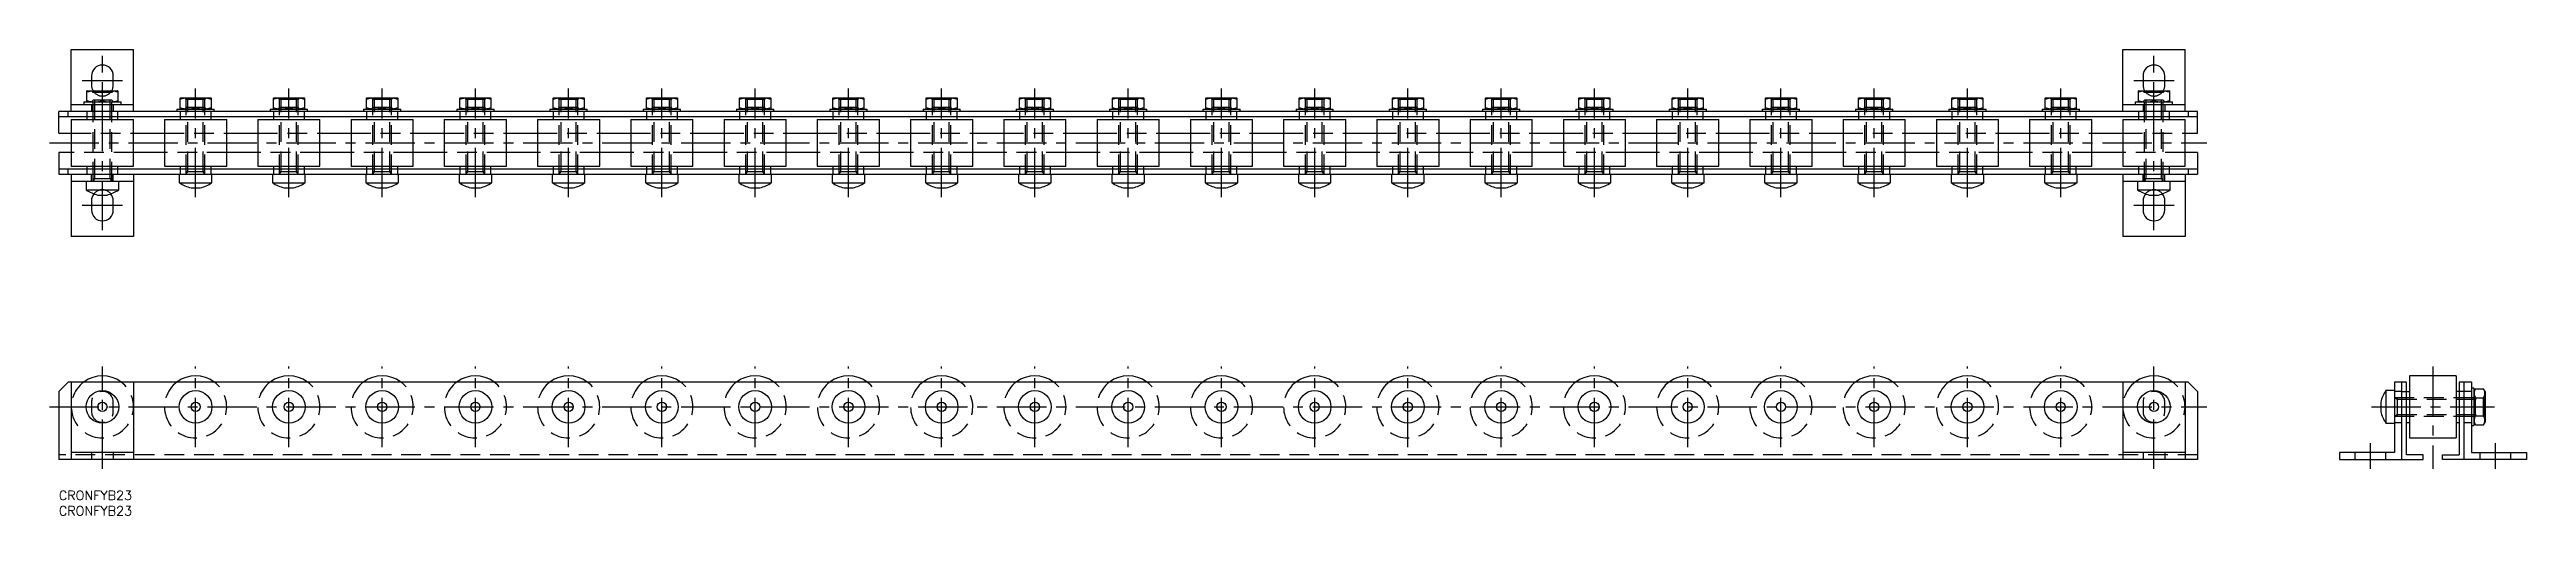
# Model space of a CAD drawing. Extents: x -3 to 794, y -8 to 142.
import ezdxf

# ---------------------------------------------------------------- set-up
doc = ezdxf.new("R2010")
doc.units = 0
doc.header["$LTSCALE"] = 0.5
doc.linetypes.add('CENTER', pattern=[50.8, 31.75, -6.35, 6.35, -6.35])
doc.linetypes.add('DASHED', pattern=[19.05, 12.7, -6.35])
for name, color, linetype in [('MSM_CENTER', 1, 'CENTER'), ('MSM_CONTINUOUS', 7, 'CONTINUOUS'), ('MSM_DASHED', 4, 'DASHED'), ('MSM_PART_NUMBER', 7, 'CONTINUOUS')]:
    doc.layers.add(name, color=color, linetype=linetype)
doc.styles.get("Standard").update_dxf_attribs({"font": 'txt.shx', "height": 3, "bigfont": 'bigfont.shx'})

# ---------------------------------------------------------------- blocks, each defined once
blk = doc.blocks.new('*U45')
at = {"layer": 'MSM_PART_NUMBER'}
blk.add_text('CRONFYB23', height=3, dxfattribs=at).set_placement((0, -3))
blk = doc.blocks.new('*U46')
at = {"layer": 'MSM_PART_NUMBER'}
blk.add_text('CRONFYB23', height=3, dxfattribs=at).set_placement((0, -8))

msp = doc.modelspace()

# ---------------------------------------------------------------- linework, layer by layer
at = {"layer": 'MSM_CENTER'}
for p, q in [((14, 83.91), (14, 140.11)), ((674, 83.91), (674, 140.11)), ((7.5, 132.11), (20.5, 132.11)), ((44, 94.51), (44, 129.51)), ((74, 94.51), (74, 129.51)), ((104, 94.51), (104, 129.51)), ((134, 94.51), (134, 129.51)), ((164, 94.51), (164, 129.51)), ((194, 94.51), (194, 129.51)), ((224, 94.51), (224, 129.51)), ((254, 94.51), (254, 129.51)), ((284, 94.51), (284, 129.51)), ((314, 94.51), (314, 129.51)), ((344, 94.51), (344, 129.51)), ((374, 94.51), (374, 129.51)), ((404, 94.51), (404, 129.51)), ((434, 94.51), (434, 129.51)), ((464, 94.51), (464, 129.51)), ((494, 94.51), (494, 129.51)), ((524, 94.51), (524, 129.51)), ((554, 94.51), (554, 129.51)), ((584, 94.51), (584, 129.51)), ((614, 94.51), (614, 129.51)), ((644, 94.51), (644, 129.51)), ((667.5, 132.11), (680.5, 132.11)), ((-3, 112.01), (691, 112.01)), ((20.5, 91.91), (7.5, 91.91)), ((680.5, 91.91), (667.5, 91.91)), ((14, 7), (14, 40)), ((44, 14), (44, 40)), ((74, 14), (74, 40)), ((104, 14), (104, 40)), ((134, 14), (134, 40)), ((164, 14), (164, 40)), ((194, 14), (194, 40)), ((224, 14), (224, 40)), ((254, 14), (254, 40)), ((284, 14), (284, 40)), ((314, 14), (314, 40)), ((344, 14), (344, 40)), ((374, 14), (374, 40)), ((404, 14), (404, 40)), ((434, 14), (434, 40)), ((464, 14), (464, 40)), ((494, 14), (494, 40)), ((524, 14), (524, 40)), ((554, 14), (554, 40)), ((584, 14), (584, 40)), ((614, 14), (614, 40)), ((644, 14), (644, 40)), ((674, 7), (674, 40)), ((763.74, 40), (763.74, 7)), ((-3, 27), (691, 27)), ((743.94, 27), (783.54, 27)), ((743.64, 7), (743.64, 15.3)), ((783.84, 7), (783.84, 15.3))]:
    msp.add_line(p, q, dxfattribs=at)
at = {"layer": 'MSM_CONTINUOUS'}
for p, q in [((4, 122.11), (4, 142.11)), ((4, 142.11), (24, 142.11)), ((24, 122.11), (24, 142.11)), ((664, 122.11), (664, 142.11)), ((664, 142.11), (684, 142.11)), ((684, 122.11), (684, 142.11)), ((9.1, 128.81), (9, 128.75)), ((9, 125.27), (9, 128.75)), ((9.1, 128.81), (18.9, 128.81)), ((10.5, 133.61), (10.5, 130.61)), ((14, 125.72), (14, 128.31)), ((17.5, 130.61), (17.5, 133.61)), ((19, 128.75), (18.9, 128.81)), ((19, 128.75), (19, 125.27)), ((669.1, 128.81), (669, 128.75)), ((669, 125.27), (669, 128.75)), ((669.1, 128.81), (678.9, 128.81)), ((670.5, 133.61), (670.5, 130.61)), ((674, 125.72), (674, 128.31)), ((677.5, 130.61), (677.5, 133.61)), ((679, 128.75), (678.9, 128.81)), ((679, 128.75), (679, 125.27)), ((0, 115.11), (0, 122.11)), ((688, 122.11), (0, 122.11)), ((0, 120.51), (688, 120.51)), ((3, 120.51), (3, 122.11)), ((4, 124.41), (24, 124.41)), ((8, 125.21), (8, 124.41)), ((8, 125.21), (20, 125.21)), ((9, 125.27), (9.1, 125.21)), ((9, 120.51), (9, 119.51)), ((18.9, 125.21), (19, 125.27)), ((19, 119.51), (19, 120.51)), ((20, 124.41), (20, 125.21)), ((38, 122.91), (38, 122.11)), ((38, 122.91), (50, 122.91)), ((39.1, 126.51), (39, 126.45)), ((39, 122.97), (39, 126.45)), ((39, 122.97), (39.1, 122.91)), ((39, 120.51), (39, 119.51)), ((39.1, 126.51), (48.9, 126.51)), ((44, 123.42), (44, 126.01)), ((49, 126.45), (48.9, 126.51)), ((48.9, 122.91), (49, 122.97)), ((49, 126.45), (49, 122.97)), ((49, 119.51), (49, 120.51)), ((50, 122.11), (50, 122.91)), ((68, 122.91), (68, 122.11)), ((68, 122.91), (80, 122.91)), ((69.1, 126.51), (69, 126.45)), ((69, 122.97), (69, 126.45)), ((69, 122.97), (69.1, 122.91)), ((69, 120.51), (69, 119.51)), ((69.1, 126.51), (78.9, 126.51)), ((74, 123.42), (74, 126.01)), ((79, 126.45), (78.9, 126.51)), ((78.9, 122.91), (79, 122.97)), ((79, 126.45), (79, 122.97)), ((79, 119.51), (79, 120.51)), ((80, 122.11), (80, 122.91)), ((98, 122.91), (98, 122.11)), ((98, 122.91), (110, 122.91)), ((99.1, 126.51), (99, 126.45)), ((99, 122.97), (99, 126.45)), ((99, 122.97), (99.1, 122.91)), ((99, 120.51), (99, 119.51)), ((99.1, 126.51), (108.9, 126.51)), ((104, 123.42), (104, 126.01)), ((109, 126.45), (108.9, 126.51)), ((108.9, 122.91), (109, 122.97)), ((109, 126.45), (109, 122.97)), ((109, 119.51), (109, 120.51)), ((110, 122.11), (110, 122.91)), ((128, 122.91), (128, 122.11)), ((128, 122.91), (140, 122.91)), ((129.1, 126.51), (129, 126.45)), ((129, 122.97), (129, 126.45)), ((129, 122.97), (129.1, 122.91)), ((129, 120.51), (129, 119.51)), ((129.1, 126.51), (138.9, 126.51)), ((134, 123.42), (134, 126.01)), ((139, 126.45), (138.9, 126.51)), ((138.9, 122.91), (139, 122.97)), ((139, 126.45), (139, 122.97)), ((139, 119.51), (139, 120.51)), ((140, 122.11), (140, 122.91)), ((158, 122.91), (158, 122.11)), ((158, 122.91), (170, 122.91)), ((159.1, 126.51), (159, 126.45)), ((159, 122.97), (159, 126.45)), ((159, 122.97), (159.1, 122.91)), ((159, 120.51), (159, 119.51)), ((159.1, 126.51), (168.9, 126.51)), ((164, 123.42), (164, 126.01)), ((169, 126.45), (168.9, 126.51)), ((168.9, 122.91), (169, 122.97)), ((169, 126.45), (169, 122.97)), ((169, 119.51), (169, 120.51)), ((170, 122.11), (170, 122.91)), ((188, 122.91), (188, 122.11)), ((188, 122.91), (200, 122.91)), ((189.1, 126.51), (189, 126.45)), ((189, 122.97), (189, 126.45)), ((189, 122.97), (189.1, 122.91)), ((189, 120.51), (189, 119.51)), ((189.1, 126.51), (198.9, 126.51)), ((194, 123.42), (194, 126.01)), ((199, 126.45), (198.9, 126.51)), ((198.9, 122.91), (199, 122.97)), ((199, 126.45), (199, 122.97)), ((199, 119.51), (199, 120.51)), ((200, 122.11), (200, 122.91)), ((218, 122.91), (218, 122.11)), ((218, 122.91), (230, 122.91)), ((219.1, 126.51), (219, 126.45)), ((219, 122.97), (219, 126.45)), ((219, 122.97), (219.1, 122.91)), ((219, 120.51), (219, 119.51)), ((219.1, 126.51), (228.9, 126.51)), ((224, 123.42), (224, 126.01)), ((229, 126.45), (228.9, 126.51)), ((228.9, 122.91), (229, 122.97)), ((229, 126.45), (229, 122.97)), ((229, 119.51), (229, 120.51)), ((230, 122.11), (230, 122.91)), ((248, 122.91), (248, 122.11)), ((248, 122.91), (260, 122.91)), ((249.1, 126.51), (249, 126.45)), ((249, 122.97), (249, 126.45)), ((249, 122.97), (249.1, 122.91)), ((249, 120.51), (249, 119.51)), ((249.1, 126.51), (258.9, 126.51)), ((254, 123.42), (254, 126.01)), ((259, 126.45), (258.9, 126.51)), ((258.9, 122.91), (259, 122.97)), ((259, 126.45), (259, 122.97)), ((259, 119.51), (259, 120.51)), ((260, 122.11), (260, 122.91)), ((278, 122.91), (278, 122.11)), ((278, 122.91), (290, 122.91)), ((279.1, 126.51), (279, 126.45)), ((279, 122.97), (279, 126.45)), ((279, 122.97), (279.1, 122.91)), ((279, 120.51), (279, 119.51)), ((279.1, 126.51), (288.9, 126.51)), ((284, 123.42), (284, 126.01)), ((289, 126.45), (288.9, 126.51)), ((288.9, 122.91), (289, 122.97)), ((289, 126.45), (289, 122.97)), ((289, 119.51), (289, 120.51)), ((290, 122.11), (290, 122.91)), ((308, 122.91), (308, 122.11)), ((308, 122.91), (320, 122.91)), ((309.1, 126.51), (309, 126.45)), ((309, 122.97), (309, 126.45)), ((309, 122.97), (309.1, 122.91)), ((309, 120.51), (309, 119.51)), ((309.1, 126.51), (318.9, 126.51)), ((314, 123.42), (314, 126.01)), ((319, 126.45), (318.9, 126.51)), ((318.9, 122.91), (319, 122.97)), ((319, 126.45), (319, 122.97)), ((319, 119.51), (319, 120.51)), ((320, 122.11), (320, 122.91)), ((338, 122.91), (338, 122.11)), ((338, 122.91), (350, 122.91)), ((339.1, 126.51), (339, 126.45)), ((339, 122.97), (339, 126.45)), ((339, 122.97), (339.1, 122.91)), ((339, 120.51), (339, 119.51)), ((339.1, 126.51), (348.9, 126.51)), ((344, 123.42), (344, 126.01)), ((349, 126.45), (348.9, 126.51)), ((348.9, 122.91), (349, 122.97)), ((349, 126.45), (349, 122.97)), ((349, 119.51), (349, 120.51)), ((350, 122.11), (350, 122.91)), ((368, 122.91), (368, 122.11)), ((368, 122.91), (380, 122.91)), ((369.1, 126.51), (369, 126.45)), ((369, 122.97), (369, 126.45)), ((369, 122.97), (369.1, 122.91)), ((369, 120.51), (369, 119.51)), ((369.1, 126.51), (378.9, 126.51)), ((374, 123.42), (374, 126.01)), ((379, 126.45), (378.9, 126.51)), ((378.9, 122.91), (379, 122.97)), ((379, 126.45), (379, 122.97)), ((379, 119.51), (379, 120.51)), ((380, 122.11), (380, 122.91)), ((398, 122.91), (398, 122.11)), ((398, 122.91), (410, 122.91)), ((399.1, 126.51), (399, 126.45)), ((399, 122.97), (399, 126.45)), ((399, 122.97), (399.1, 122.91)), ((399, 120.51), (399, 119.51)), ((399.1, 126.51), (408.9, 126.51)), ((404, 123.42), (404, 126.01)), ((409, 126.45), (408.9, 126.51)), ((408.9, 122.91), (409, 122.97)), ((409, 126.45), (409, 122.97)), ((409, 119.51), (409, 120.51)), ((410, 122.11), (410, 122.91)), ((428, 122.91), (428, 122.11)), ((428, 122.91), (440, 122.91)), ((429.1, 126.51), (429, 126.45)), ((429, 122.97), (429, 126.45)), ((429, 122.97), (429.1, 122.91)), ((429, 120.51), (429, 119.51)), ((429.1, 126.51), (438.9, 126.51)), ((434, 123.42), (434, 126.01)), ((439, 126.45), (438.9, 126.51)), ((438.9, 122.91), (439, 122.97)), ((439, 126.45), (439, 122.97)), ((439, 119.51), (439, 120.51)), ((440, 122.11), (440, 122.91)), ((458, 122.91), (458, 122.11)), ((458, 122.91), (470, 122.91)), ((459.1, 126.51), (459, 126.45)), ((459, 122.97), (459, 126.45)), ((459, 122.97), (459.1, 122.91)), ((459, 120.51), (459, 119.51)), ((459.1, 126.51), (468.9, 126.51)), ((464, 123.42), (464, 126.01)), ((469, 126.45), (468.9, 126.51)), ((468.9, 122.91), (469, 122.97)), ((469, 126.45), (469, 122.97)), ((469, 119.51), (469, 120.51)), ((470, 122.11), (470, 122.91)), ((488, 122.91), (488, 122.11)), ((488, 122.91), (500, 122.91)), ((489.1, 126.51), (489, 126.45)), ((489, 122.97), (489, 126.45)), ((489, 122.97), (489.1, 122.91)), ((489, 120.51), (489, 119.51)), ((489.1, 126.51), (498.9, 126.51)), ((494, 123.42), (494, 126.01)), ((499, 126.45), (498.9, 126.51)), ((498.9, 122.91), (499, 122.97)), ((499, 126.45), (499, 122.97)), ((499, 119.51), (499, 120.51)), ((500, 122.11), (500, 122.91)), ((518, 122.91), (518, 122.11)), ((518, 122.91), (530, 122.91)), ((519.1, 126.51), (519, 126.45)), ((519, 122.97), (519, 126.45)), ((519, 122.97), (519.1, 122.91)), ((519, 120.51), (519, 119.51)), ((519.1, 126.51), (528.9, 126.51)), ((524, 123.42), (524, 126.01)), ((529, 126.45), (528.9, 126.51)), ((528.9, 122.91), (529, 122.97)), ((529, 126.45), (529, 122.97)), ((529, 119.51), (529, 120.51)), ((530, 122.11), (530, 122.91)), ((548, 122.91), (548, 122.11)), ((548, 122.91), (560, 122.91)), ((549.1, 126.51), (549, 126.45)), ((549, 122.97), (549, 126.45)), ((549, 122.97), (549.1, 122.91)), ((549, 120.51), (549, 119.51)), ((549.1, 126.51), (558.9, 126.51)), ((554, 123.42), (554, 126.01)), ((559, 126.45), (558.9, 126.51)), ((558.9, 122.91), (559, 122.97)), ((559, 126.45), (559, 122.97)), ((559, 119.51), (559, 120.51)), ((560, 122.11), (560, 122.91)), ((578, 122.91), (578, 122.11)), ((578, 122.91), (590, 122.91)), ((579.1, 126.51), (579, 126.45)), ((579, 122.97), (579, 126.45)), ((579, 122.97), (579.1, 122.91)), ((579, 120.51), (579, 119.51)), ((579.1, 126.51), (588.9, 126.51)), ((584, 123.42), (584, 126.01)), ((589, 126.45), (588.9, 126.51)), ((588.9, 122.91), (589, 122.97)), ((589, 126.45), (589, 122.97)), ((589, 119.51), (589, 120.51)), ((590, 122.11), (590, 122.91)), ((608, 122.91), (608, 122.11)), ((608, 122.91), (620, 122.91)), ((609.1, 126.51), (609, 126.45)), ((609, 122.97), (609, 126.45)), ((609, 122.97), (609.1, 122.91)), ((609, 120.51), (609, 119.51)), ((609.1, 126.51), (618.9, 126.51)), ((614, 123.42), (614, 126.01)), ((619, 126.45), (618.9, 126.51)), ((618.9, 122.91), (619, 122.97)), ((619, 126.45), (619, 122.97)), ((619, 119.51), (619, 120.51)), ((620, 122.11), (620, 122.91)), ((638, 122.91), (638, 122.11)), ((638, 122.91), (650, 122.91)), ((639.1, 126.51), (639, 126.45)), ((639, 122.97), (639, 126.45)), ((639, 122.97), (639.1, 122.91)), ((639, 120.51), (639, 119.51)), ((639.1, 126.51), (648.9, 126.51)), ((644, 123.42), (644, 126.01)), ((649, 126.45), (648.9, 126.51)), ((648.9, 122.91), (649, 122.97)), ((649, 126.45), (649, 122.97)), ((649, 119.51), (649, 120.51)), ((650, 122.11), (650, 122.91)), ((664, 124.41), (684, 124.41)), ((668, 125.21), (668, 124.41)), ((668, 125.21), (680, 125.21)), ((669, 125.27), (669.1, 125.21)), ((669, 120.51), (669, 119.51)), ((678.9, 125.21), (679, 125.27)), ((679, 119.51), (679, 120.51)), ((680, 124.41), (680, 125.21)), ((685, 122.11), (685, 120.51)), ((688, 115.11), (688, 122.11)), ((0, 115.11), (4, 115.11)), ((4, 119.51), (4, 104.51)), ((4, 119.51), (24, 119.51)), ((24, 104.51), (24, 119.51)), ((24, 115.11), (34, 115.11)), ((34, 119.51), (34, 104.51)), ((34, 119.51), (54, 119.51)), ((54, 104.51), (54, 119.51)), ((54, 115.11), (64, 115.11)), ((64, 119.51), (64, 104.51)), ((64, 119.51), (84, 119.51)), ((84, 104.51), (84, 119.51)), ((84, 115.11), (94, 115.11)), ((94, 119.51), (94, 104.51)), ((94, 119.51), (114, 119.51)), ((114, 104.51), (114, 119.51)), ((114, 115.11), (124, 115.11)), ((124, 119.51), (124, 104.51)), ((124, 119.51), (144, 119.51)), ((144, 104.51), (144, 119.51)), ((144, 115.11), (154, 115.11)), ((154, 119.51), (154, 104.51)), ((154, 119.51), (174, 119.51)), ((174, 104.51), (174, 119.51)), ((174, 115.11), (184, 115.11)), ((184, 119.51), (184, 104.51)), ((184, 119.51), (204, 119.51)), ((204, 104.51), (204, 119.51)), ((204, 115.11), (214, 115.11)), ((214, 119.51), (214, 104.51)), ((214, 119.51), (234, 119.51)), ((234, 104.51), (234, 119.51)), ((234, 115.11), (244, 115.11)), ((244, 119.51), (244, 104.51)), ((244, 119.51), (264, 119.51)), ((264, 104.51), (264, 119.51)), ((264, 115.11), (274, 115.11)), ((274, 119.51), (274, 104.51)), ((274, 119.51), (294, 119.51)), ((294, 104.51), (294, 119.51)), ((294, 115.11), (304, 115.11)), ((304, 119.51), (304, 104.51)), ((304, 119.51), (324, 119.51)), ((324, 104.51), (324, 119.51)), ((324, 115.11), (334, 115.11)), ((334, 119.51), (334, 104.51)), ((334, 119.51), (354, 119.51)), ((354, 104.51), (354, 119.51)), ((354, 115.11), (364, 115.11)), ((364, 119.51), (364, 104.51)), ((364, 119.51), (384, 119.51)), ((384, 104.51), (384, 119.51)), ((384, 115.11), (394, 115.11)), ((394, 119.51), (394, 104.51)), ((394, 119.51), (414, 119.51)), ((414, 104.51), (414, 119.51)), ((414, 115.11), (424, 115.11)), ((424, 119.51), (424, 104.51)), ((424, 119.51), (444, 119.51)), ((444, 104.51), (444, 119.51)), ((444, 115.11), (454, 115.11)), ((454, 119.51), (454, 104.51)), ((454, 119.51), (474, 119.51)), ((474, 104.51), (474, 119.51)), ((474, 115.11), (484, 115.11)), ((484, 119.51), (484, 104.51)), ((484, 119.51), (504, 119.51)), ((504, 104.51), (504, 119.51)), ((504, 115.11), (514, 115.11)), ((514, 119.51), (514, 104.51)), ((514, 119.51), (534, 119.51)), ((534, 104.51), (534, 119.51)), ((534, 115.11), (544, 115.11)), ((544, 119.51), (544, 104.51)), ((544, 119.51), (564, 119.51)), ((564, 104.51), (564, 119.51)), ((564, 115.11), (574, 115.11)), ((574, 119.51), (574, 104.51)), ((574, 119.51), (594, 119.51)), ((594, 104.51), (594, 119.51)), ((594, 115.11), (604, 115.11)), ((604, 119.51), (604, 104.51)), ((604, 119.51), (624, 119.51)), ((624, 104.51), (624, 119.51)), ((624, 115.11), (634, 115.11)), ((634, 119.51), (634, 104.51)), ((634, 119.51), (654, 119.51)), ((654, 104.51), (654, 119.51)), ((654, 115.11), (664, 115.11)), ((664, 119.51), (664, 104.51)), ((664, 119.51), (684, 119.51)), ((684, 104.51), (684, 119.51)), ((684, 115.11), (688, 115.11)), ((0, 108.91), (0, 101.91)), ((4, 108.91), (0, 108.91)), ((4, 104.51), (24, 104.51)), ((9, 104.51), (9, 103.51)), ((19, 103.51), (19, 104.51)), ((34, 108.91), (24, 108.91)), ((34, 104.51), (54, 104.51)), ((39, 104.51), (39, 103.51)), ((49, 103.51), (49, 104.51)), ((64, 108.91), (54, 108.91)), ((64, 104.51), (84, 104.51)), ((69, 104.51), (69, 103.51)), ((79, 103.51), (79, 104.51)), ((94, 108.91), (84, 108.91)), ((94, 104.51), (114, 104.51)), ((99, 104.51), (99, 103.51)), ((109, 103.51), (109, 104.51)), ((124, 108.91), (114, 108.91)), ((124, 104.51), (144, 104.51)), ((129, 104.51), (129, 103.51)), ((139, 103.51), (139, 104.51)), ((154, 108.91), (144, 108.91)), ((154, 104.51), (174, 104.51)), ((159, 104.51), (159, 103.51)), ((169, 103.51), (169, 104.51)), ((184, 108.91), (174, 108.91)), ((184, 104.51), (204, 104.51)), ((189, 104.51), (189, 103.51)), ((199, 103.51), (199, 104.51)), ((214, 108.91), (204, 108.91)), ((214, 104.51), (234, 104.51)), ((219, 104.51), (219, 103.51)), ((229, 103.51), (229, 104.51)), ((244, 108.91), (234, 108.91)), ((244, 104.51), (264, 104.51)), ((249, 104.51), (249, 103.51)), ((259, 103.51), (259, 104.51)), ((274, 108.91), (264, 108.91)), ((274, 104.51), (294, 104.51)), ((279, 104.51), (279, 103.51)), ((289, 103.51), (289, 104.51)), ((304, 108.91), (294, 108.91)), ((304, 104.51), (324, 104.51)), ((309, 104.51), (309, 103.51)), ((319, 103.51), (319, 104.51)), ((334, 108.91), (324, 108.91)), ((334, 104.51), (354, 104.51)), ((339, 104.51), (339, 103.51)), ((349, 103.51), (349, 104.51)), ((364, 108.91), (354, 108.91)), ((364, 104.51), (384, 104.51)), ((369, 104.51), (369, 103.51)), ((379, 103.51), (379, 104.51)), ((394, 108.91), (384, 108.91)), ((394, 104.51), (414, 104.51)), ((399, 104.51), (399, 103.51)), ((409, 103.51), (409, 104.51)), ((424, 108.91), (414, 108.91)), ((424, 104.51), (444, 104.51)), ((429, 104.51), (429, 103.51)), ((439, 103.51), (439, 104.51)), ((454, 108.91), (444, 108.91)), ((454, 104.51), (474, 104.51)), ((459, 104.51), (459, 103.51)), ((469, 103.51), (469, 104.51)), ((484, 108.91), (474, 108.91)), ((484, 104.51), (504, 104.51)), ((489, 104.51), (489, 103.51)), ((499, 103.51), (499, 104.51)), ((514, 108.91), (504, 108.91)), ((514, 104.51), (534, 104.51)), ((519, 104.51), (519, 103.51)), ((529, 103.51), (529, 104.51)), ((544, 108.91), (534, 108.91)), ((544, 104.51), (564, 104.51)), ((549, 104.51), (549, 103.51)), ((559, 103.51), (559, 104.51)), ((574, 108.91), (564, 108.91)), ((574, 104.51), (594, 104.51)), ((579, 104.51), (579, 103.51)), ((589, 103.51), (589, 104.51)), ((604, 108.91), (594, 108.91)), ((604, 104.51), (624, 104.51)), ((609, 104.51), (609, 103.51)), ((619, 103.51), (619, 104.51)), ((634, 108.91), (624, 108.91)), ((634, 104.51), (654, 104.51)), ((639, 104.51), (639, 103.51)), ((649, 103.51), (649, 104.51)), ((664, 108.91), (654, 108.91)), ((664, 104.51), (684, 104.51)), ((669, 104.51), (669, 103.51)), ((679, 103.51), (679, 104.51)), ((688, 108.91), (684, 108.91)), ((688, 108.91), (688, 101.91)), ((688, 103.51), (0, 103.51)), ((0, 101.91), (688, 101.91)), ((3, 101.91), (3, 103.51)), ((4, 101.91), (4, 81.91)), ((24, 99.61), (4, 99.61)), ((8.75, 99.61), (8.75, 96.9)), ((8.75, 96.9), (19.25, 96.9)), ((19.25, 96.9), (19.25, 99.61)), ((24, 101.91), (24, 81.91)), ((38.75, 101.91), (38.75, 99.2)), ((38.75, 99.2), (49.25, 99.2)), ((42.51, 97.51), (45.49, 97.51)), ((49.25, 99.2), (49.25, 101.91)), ((68.75, 101.91), (68.75, 99.2)), ((68.75, 99.2), (79.25, 99.2)), ((72.51, 97.51), (75.49, 97.51)), ((79.25, 99.2), (79.25, 101.91)), ((98.75, 101.91), (98.75, 99.2)), ((98.75, 99.2), (109.25, 99.2)), ((102.51, 97.51), (105.49, 97.51)), ((109.25, 99.2), (109.25, 101.91)), ((128.75, 101.91), (128.75, 99.2)), ((128.75, 99.2), (139.25, 99.2)), ((132.51, 97.51), (135.49, 97.51)), ((139.25, 99.2), (139.25, 101.91)), ((158.75, 101.91), (158.75, 99.2)), ((158.75, 99.2), (169.25, 99.2)), ((162.51, 97.51), (165.49, 97.51)), ((169.25, 99.2), (169.25, 101.91)), ((188.75, 101.91), (188.75, 99.2)), ((188.75, 99.2), (199.25, 99.2)), ((192.51, 97.51), (195.49, 97.51)), ((199.25, 99.2), (199.25, 101.91)), ((218.75, 101.91), (218.75, 99.2)), ((218.75, 99.2), (229.25, 99.2)), ((222.51, 97.51), (225.49, 97.51)), ((229.25, 99.2), (229.25, 101.91)), ((248.75, 101.91), (248.75, 99.2)), ((248.75, 99.2), (259.25, 99.2)), ((252.51, 97.51), (255.49, 97.51)), ((259.25, 99.2), (259.25, 101.91)), ((278.75, 101.91), (278.75, 99.2)), ((278.75, 99.2), (289.25, 99.2)), ((282.51, 97.51), (285.49, 97.51)), ((289.25, 99.2), (289.25, 101.91)), ((308.75, 101.91), (308.75, 99.2)), ((308.75, 99.2), (319.25, 99.2)), ((312.51, 97.51), (315.49, 97.51)), ((319.25, 99.2), (319.25, 101.91)), ((338.75, 101.91), (338.75, 99.2)), ((338.75, 99.2), (349.25, 99.2)), ((342.51, 97.51), (345.49, 97.51)), ((349.25, 99.2), (349.25, 101.91)), ((368.75, 101.91), (368.75, 99.2)), ((368.75, 99.2), (379.25, 99.2)), ((372.51, 97.51), (375.49, 97.51)), ((379.25, 99.2), (379.25, 101.91)), ((398.75, 101.91), (398.75, 99.2)), ((398.75, 99.2), (409.25, 99.2)), ((402.51, 97.51), (405.49, 97.51)), ((409.25, 99.2), (409.25, 101.91)), ((428.75, 101.91), (428.75, 99.2)), ((428.75, 99.2), (439.25, 99.2)), ((432.51, 97.51), (435.49, 97.51)), ((439.25, 99.2), (439.25, 101.91)), ((458.75, 101.91), (458.75, 99.2)), ((458.75, 99.2), (469.25, 99.2)), ((462.51, 97.51), (465.49, 97.51)), ((469.25, 99.2), (469.25, 101.91)), ((488.75, 101.91), (488.75, 99.2)), ((488.75, 99.2), (499.25, 99.2)), ((492.51, 97.51), (495.49, 97.51)), ((499.25, 99.2), (499.25, 101.91)), ((518.75, 101.91), (518.75, 99.2)), ((518.75, 99.2), (529.25, 99.2)), ((522.51, 97.51), (525.49, 97.51)), ((529.25, 99.2), (529.25, 101.91)), ((548.75, 101.91), (548.75, 99.2)), ((548.75, 99.2), (559.25, 99.2)), ((552.51, 97.51), (555.49, 97.51)), ((559.25, 99.2), (559.25, 101.91)), ((578.75, 101.91), (578.75, 99.2)), ((578.75, 99.2), (589.25, 99.2)), ((582.51, 97.51), (585.49, 97.51)), ((589.25, 99.2), (589.25, 101.91)), ((608.75, 101.91), (608.75, 99.2)), ((608.75, 99.2), (619.25, 99.2)), ((612.51, 97.51), (615.49, 97.51)), ((619.25, 99.2), (619.25, 101.91)), ((638.75, 101.91), (638.75, 99.2)), ((638.75, 99.2), (649.25, 99.2)), ((642.51, 97.51), (645.49, 97.51)), ((649.25, 99.2), (649.25, 101.91)), ((664, 101.91), (664, 81.91)), ((684, 99.61), (664, 99.61)), ((668.75, 99.61), (668.75, 96.9)), ((668.75, 96.9), (679.25, 96.9)), ((679.25, 96.9), (679.25, 99.61)), ((684, 101.91), (684, 81.91)), ((685, 103.51), (685, 101.91)), ((10.5, 93.41), (10.5, 90.41)), ((12.51, 95.21), (15.49, 95.21)), ((17.5, 90.41), (17.5, 93.41)), ((670.5, 93.41), (670.5, 90.41)), ((672.51, 95.21), (675.49, 95.21)), ((677.5, 90.41), (677.5, 93.41)), ((24, 81.91), (4, 81.91)), ((684, 81.91), (664, 81.91)), ((0, 32), (3, 35)), ((0, 32), (0, 10)), ((685, 35), (3, 35)), ((4, 35), (4, 10)), ((24, 35), (24, 10)), ((664, 35), (664, 10)), ((684, 35), (684, 10)), ((685, 35), (688, 32)), ((688, 32), (688, 10)), ((748.63, 32.25), (748.63, 21.75)), ((751.34, 32.25), (748.63, 32.25)), ((755.24, 35), (751.34, 35)), ((751.34, 35), (751.34, 12.3)), ((753.64, 35), (753.64, 10)), ((753.64, 32), (756.24, 32)), ((755.24, 11.6), (755.24, 35)), ((756.24, 37), (756.24, 17)), ((771.24, 37), (756.24, 37)), ((771.24, 37), (771.24, 17)), ((773.84, 32), (771.24, 32)), ((772.24, 35), (772.24, 11.6)), ((776.14, 35), (772.24, 35)), ((773.84, 10), (773.84, 35)), ((776.14, 35), (776.14, 12.3)), ((776.94, 33), (776.14, 33)), ((776.94, 33), (776.94, 21)), ((777.44, 32.77), (776.94, 31.9)), ((777.44, 32.77), (780.03, 32.77)), ((780.54, 31.9), (780.03, 32.77)), ((780.54, 31.9), (780.54, 22.1)), ((746.94, 28.49), (746.94, 25.51)), ((777.44, 29.89), (780.03, 29.89)), ((777.44, 24.11), (780.03, 24.11)), ((748.63, 21.75), (751.34, 21.75)), ((755.24, 22), (756.24, 22)), ((756.24, 17), (771.24, 17)), ((771.24, 22), (772.24, 22)), ((776.14, 21), (776.94, 21)), ((776.94, 22.1), (777.44, 21.23)), ((777.44, 21.23), (780.03, 21.23)), ((780.03, 21.23), (780.54, 22.1)), ((688, 10), (0, 10)), ((24, 12.3), (4, 12.3)), ((684, 12.3), (664, 12.3)), ((751.34, 12.3), (733.64, 12.3)), ((733.64, 12.3), (733.64, 10)), ((733.64, 10), (760.64, 10)), ((760.64, 11.6), (755.24, 11.6)), ((760.64, 10), (760.64, 11.6)), ((766.84, 11.6), (772.24, 11.6)), ((766.84, 10), (766.84, 11.6)), ((793.84, 10), (766.84, 10)), ((776.14, 12.3), (793.84, 12.3)), ((793.84, 12.3), (793.84, 10))]:
    msp.add_line(p, q, dxfattribs=at)
for centre, radius in [((14, 27), 5.25), ((44, 27), 5.25), ((74, 27), 5.25), ((104, 27), 5.25), ((134, 27), 5.25), ((164, 27), 5.25), ((194, 27), 5.25), ((224, 27), 5.25), ((254, 27), 5.25), ((284, 27), 5.25), ((314, 27), 5.25), ((344, 27), 5.25), ((374, 27), 5.25), ((404, 27), 5.25), ((434, 27), 5.25), ((464, 27), 5.25), ((494, 27), 5.25), ((524, 27), 5.25), ((554, 27), 5.25), ((584, 27), 5.25), ((614, 27), 5.25), ((644, 27), 5.25), ((674, 27), 5.25), ((14, 27), 1.49), ((44, 27), 1.49), ((74, 27), 1.49), ((104, 27), 1.49), ((134, 27), 1.49), ((164, 27), 1.49), ((194, 27), 1.49), ((224, 27), 1.49), ((254, 27), 1.49), ((284, 27), 1.49), ((314, 27), 1.49), ((344, 27), 1.49), ((374, 27), 1.49), ((404, 27), 1.49), ((434, 27), 1.49), ((464, 27), 1.49), ((494, 27), 1.49), ((524, 27), 1.49), ((554, 27), 1.49), ((584, 27), 1.49), ((614, 27), 1.49), ((644, 27), 1.49), ((674, 27), 1.49)]:
    msp.add_circle(centre, radius, dxfattribs=at)
for centre, radius, start, end in [((14, 133.61), 3.5, 0, 180), ((674, 133.61), 3.5, 0, 180), ((11.5, 121.38), 7.37, 70.15922, 109.84078), ((14, 130.61), 3.5, 180, 210.94972), ((16.5, 121.38), 7.37, 70.15922, 109.84078), ((14, 130.61), 3.5, 329.05028, 0), ((671.5, 121.38), 7.37, 70.15922, 109.84078), ((674, 130.61), 3.5, 180, 210.94972), ((676.5, 121.38), 7.37, 70.15922, 109.84078), ((674, 130.61), 3.5, 329.05028, 0), ((11.5, 132.64), 7.37, 250.15922, 289.84078), ((16.5, 132.64), 7.37, 250.15922, 289.84078), ((41.5, 119.08), 7.37, 70.15922, 109.84078), ((41.5, 130.34), 7.37, 250.15922, 289.84078), ((46.5, 119.08), 7.37, 70.15922, 109.84078), ((46.5, 130.34), 7.37, 250.15922, 289.84078), ((71.5, 119.08), 7.37, 70.15922, 109.84078), ((71.5, 130.34), 7.37, 250.15922, 289.84078), ((76.5, 119.08), 7.37, 70.15922, 109.84078), ((76.5, 130.34), 7.37, 250.15922, 289.84078), ((101.5, 119.08), 7.37, 70.15922, 109.84078), ((101.5, 130.34), 7.37, 250.15922, 289.84078), ((106.5, 119.08), 7.37, 70.15922, 109.84078), ((106.5, 130.34), 7.37, 250.15922, 289.84078), ((131.5, 119.08), 7.37, 70.15922, 109.84078), ((131.5, 130.34), 7.37, 250.15922, 289.84078), ((136.5, 119.08), 7.37, 70.15922, 109.84078), ((136.5, 130.34), 7.37, 250.15922, 289.84078), ((161.5, 119.08), 7.37, 70.15922, 109.84078), ((161.5, 130.34), 7.37, 250.15922, 289.84078), ((166.5, 119.08), 7.37, 70.15922, 109.84078), ((166.5, 130.34), 7.37, 250.15922, 289.84078), ((191.5, 119.08), 7.37, 70.15922, 109.84078), ((191.5, 130.34), 7.37, 250.15922, 289.84078), ((196.5, 119.08), 7.37, 70.15922, 109.84078), ((196.5, 130.34), 7.37, 250.15922, 289.84078), ((221.5, 119.08), 7.37, 70.15922, 109.84078), ((221.5, 130.34), 7.37, 250.15922, 289.84078), ((226.5, 119.08), 7.37, 70.15922, 109.84078), ((226.5, 130.34), 7.37, 250.15922, 289.84078), ((251.5, 119.08), 7.37, 70.15922, 109.84078), ((251.5, 130.34), 7.37, 250.15922, 289.84078), ((256.5, 119.08), 7.37, 70.15922, 109.84078), ((256.5, 130.34), 7.37, 250.15922, 289.84078), ((281.5, 119.08), 7.37, 70.15922, 109.84078), ((281.5, 130.34), 7.37, 250.15922, 289.84078), ((286.5, 119.08), 7.37, 70.15922, 109.84078), ((286.5, 130.34), 7.37, 250.15922, 289.84078), ((311.5, 119.08), 7.37, 70.15922, 109.84078), ((311.5, 130.34), 7.37, 250.15922, 289.84078), ((316.5, 119.08), 7.37, 70.15922, 109.84078), ((316.5, 130.34), 7.37, 250.15922, 289.84078), ((341.5, 119.08), 7.37, 70.15922, 109.84078), ((341.5, 130.34), 7.37, 250.15922, 289.84078), ((346.5, 119.08), 7.37, 70.15922, 109.84078), ((346.5, 130.34), 7.37, 250.15922, 289.84078), ((371.5, 119.08), 7.37, 70.15922, 109.84078), ((371.5, 130.34), 7.37, 250.15922, 289.84078), ((376.5, 119.08), 7.37, 70.15922, 109.84078), ((376.5, 130.34), 7.37, 250.15922, 289.84078), ((401.5, 119.08), 7.37, 70.15922, 109.84078), ((401.5, 130.34), 7.37, 250.15922, 289.84078), ((406.5, 119.08), 7.37, 70.15922, 109.84078), ((406.5, 130.34), 7.37, 250.15922, 289.84078), ((431.5, 119.08), 7.37, 70.15922, 109.84078), ((431.5, 130.34), 7.37, 250.15922, 289.84078), ((436.5, 119.08), 7.37, 70.15922, 109.84078), ((436.5, 130.34), 7.37, 250.15922, 289.84078), ((461.5, 119.08), 7.37, 70.15922, 109.84078), ((461.5, 130.34), 7.37, 250.15922, 289.84078), ((466.5, 119.08), 7.37, 70.15922, 109.84078), ((466.5, 130.34), 7.37, 250.15922, 289.84078), ((491.5, 119.08), 7.37, 70.15922, 109.84078), ((491.5, 130.34), 7.37, 250.15922, 289.84078), ((496.5, 119.08), 7.37, 70.15922, 109.84078), ((496.5, 130.34), 7.37, 250.15922, 289.84078), ((521.5, 119.08), 7.37, 70.15922, 109.84078), ((521.5, 130.34), 7.37, 250.15922, 289.84078), ((526.5, 119.08), 7.37, 70.15922, 109.84078), ((526.5, 130.34), 7.37, 250.15922, 289.84078), ((551.5, 119.08), 7.37, 70.15922, 109.84078), ((551.5, 130.34), 7.37, 250.15922, 289.84078), ((556.5, 119.08), 7.37, 70.15922, 109.84078), ((556.5, 130.34), 7.37, 250.15922, 289.84078), ((581.5, 119.08), 7.37, 70.15922, 109.84078), ((581.5, 130.34), 7.37, 250.15922, 289.84078), ((586.5, 119.08), 7.37, 70.15922, 109.84078), ((586.5, 130.34), 7.37, 250.15922, 289.84078), ((611.5, 119.08), 7.37, 70.15922, 109.84078), ((611.5, 130.34), 7.37, 250.15922, 289.84078), ((616.5, 119.08), 7.37, 70.15922, 109.84078), ((616.5, 130.34), 7.37, 250.15922, 289.84078), ((641.5, 119.08), 7.37, 70.15922, 109.84078), ((641.5, 130.34), 7.37, 250.15922, 289.84078), ((646.5, 119.08), 7.37, 70.15922, 109.84078), ((646.5, 130.34), 7.37, 250.15922, 289.84078), ((671.5, 132.64), 7.37, 250.15922, 289.84078), ((676.5, 132.64), 7.37, 250.15922, 289.84078), ((15.54, 106.95), 12.12, 235.94449, 255.52141), ((12.46, 106.95), 12.12, 284.47859, 304.05551), ((45.54, 109.25), 12.12, 235.94449, 255.52141), ((42.46, 109.25), 12.12, 284.47859, 304.05551), ((75.54, 109.25), 12.12, 235.94449, 255.52141), ((72.46, 109.25), 12.12, 284.47859, 304.05551), ((105.54, 109.25), 12.12, 235.94449, 255.52141), ((102.46, 109.25), 12.12, 284.47859, 304.05551), ((135.54, 109.25), 12.12, 235.94449, 255.52141), ((132.46, 109.25), 12.12, 284.47859, 304.05551), ((165.54, 109.25), 12.12, 235.94449, 255.52141), ((162.46, 109.25), 12.12, 284.47859, 304.05551), ((195.54, 109.25), 12.12, 235.94449, 255.52141), ((192.46, 109.25), 12.12, 284.47859, 304.05551), ((225.54, 109.25), 12.12, 235.94449, 255.52141), ((222.46, 109.25), 12.12, 284.47859, 304.05551), ((255.54, 109.25), 12.12, 235.94449, 255.52141), ((252.46, 109.25), 12.12, 284.47859, 304.05551), ((285.54, 109.25), 12.12, 235.94449, 255.52141), ((282.46, 109.25), 12.12, 284.47859, 304.05551), ((315.54, 109.25), 12.12, 235.94449, 255.52141), ((312.46, 109.25), 12.12, 284.47859, 304.05551), ((345.54, 109.25), 12.12, 235.94449, 255.52141), ((342.46, 109.25), 12.12, 284.47859, 304.05551), ((375.54, 109.25), 12.12, 235.94449, 255.52141), ((372.46, 109.25), 12.12, 284.47859, 304.05551), ((405.54, 109.25), 12.12, 235.94449, 255.52141), ((402.46, 109.25), 12.12, 284.47859, 304.05551), ((435.54, 109.25), 12.12, 235.94449, 255.52141), ((432.46, 109.25), 12.12, 284.47859, 304.05551), ((465.54, 109.25), 12.12, 235.94449, 255.52141), ((462.46, 109.25), 12.12, 284.47859, 304.05551), ((495.54, 109.25), 12.12, 235.94449, 255.52141), ((492.46, 109.25), 12.12, 284.47859, 304.05551), ((525.54, 109.25), 12.12, 235.94449, 255.52141), ((522.46, 109.25), 12.12, 284.47859, 304.05551), ((555.54, 109.25), 12.12, 235.94449, 255.52141), ((552.46, 109.25), 12.12, 284.47859, 304.05551), ((585.54, 109.25), 12.12, 235.94449, 255.52141), ((582.46, 109.25), 12.12, 284.47859, 304.05551), ((615.54, 109.25), 12.12, 235.94449, 255.52141), ((612.46, 109.25), 12.12, 284.47859, 304.05551), ((645.54, 109.25), 12.12, 235.94449, 255.52141), ((642.46, 109.25), 12.12, 284.47859, 304.05551), ((675.54, 106.95), 12.12, 235.94449, 255.52141), ((672.46, 106.95), 12.12, 284.47859, 304.05551), ((14, 93.41), 3.5, 141.2477, 180), ((14, 90.41), 3.5, 180, 0), ((14, 93.41), 3.5, 0, 38.7523), ((674, 93.41), 3.5, 141.2477, 180), ((674, 90.41), 3.5, 180, 0), ((674, 93.41), 3.5, 0, 38.7523), ((14, 27), 10, 53.1301, 126.8699), ((44, 27), 10, 53.1301, 126.8699), ((74, 27), 10, 53.1301, 126.8699), ((104, 27), 10, 53.1301, 126.8699), ((134, 27), 10, 53.1301, 126.8699), ((164, 27), 10, 53.1301, 126.8699), ((194, 27), 10, 53.1301, 126.8699), ((224, 27), 10, 53.1301, 126.8699), ((254, 27), 10, 53.1301, 126.8699), ((284, 27), 10, 53.1301, 126.8699), ((314, 27), 10, 53.1301, 126.8699), ((344, 27), 10, 53.1301, 126.8699), ((374, 27), 10, 53.1301, 126.8699), ((404, 27), 10, 53.1301, 126.8699), ((434, 27), 10, 53.1301, 126.8699), ((464, 27), 10, 53.1301, 126.8699), ((494, 27), 10, 53.1301, 126.8699), ((524, 27), 10, 53.1301, 126.8699), ((554, 27), 10, 53.1301, 126.8699), ((584, 27), 10, 53.1301, 126.8699), ((614, 27), 10, 53.1301, 126.8699), ((644, 27), 10, 53.1301, 126.8699), ((674, 27), 10, 53.1301, 126.8699), ((758.67, 25.46), 12.12, 145.94449, 165.52141), ((779.55, 31.33), 2.56, 154.35735, 214.35735), ((777.92, 31.33), 2.56, 325.64265, 25.64265), ((758.67, 28.54), 12.12, 194.47859, 214.05551), ((779.55, 22.67), 2.56, 145.64265, 205.64265), ((786.6, 27), 9.61, 162.51237, 197.48763), ((770.87, 27), 9.61, 342.51237, 17.48763), ((777.92, 22.67), 2.56, 334.35735, 34.35735)]:
    msp.add_arc(centre, radius, start, end, dxfattribs=at)
at = {"layer": 'MSM_DASHED'}
for p, q in [((10.46, 128.81), (11, 128.27)), ((11.54, 128.81), (11, 128.27)), ((17, 128.27), (11, 128.27)), ((11, 99.61), (11, 128.27)), ((11.54, 100.55), (11.54, 128.81)), ((16.46, 128.81), (17, 128.27)), ((16.46, 100.55), (16.46, 128.81)), ((17.54, 128.81), (17, 128.27)), ((17, 99.61), (17, 128.27)), ((670.46, 128.81), (671, 128.27)), ((671.54, 128.81), (671, 128.27)), ((671, 99.61), (671, 128.27)), ((677, 128.27), (671, 128.27)), ((671.54, 100.55), (671.54, 128.81)), ((676.46, 100.55), (676.46, 128.81)), ((676.46, 128.81), (677, 128.27)), ((677.54, 128.81), (677, 128.27)), ((677, 99.61), (677, 128.27)), ((9, 122.11), (9, 120.51)), ((10.46, 125.21), (11, 125.75)), ((10.5, 124.41), (10.5, 122.11)), ((17, 125.75), (11, 125.75)), ((17.54, 125.21), (17, 125.75)), ((17.5, 124.41), (17.5, 122.11)), ((19, 120.51), (19, 122.11)), ((39, 122.11), (39, 120.51)), ((40.46, 126.51), (41, 125.97)), ((40.46, 122.91), (41, 123.45)), ((41.54, 126.51), (41, 125.97)), ((47, 125.97), (41, 125.97)), ((41, 101.91), (41, 125.97)), ((47, 123.45), (41, 123.45)), ((41.54, 102.85), (41.54, 126.51)), ((46.46, 126.51), (47, 125.97)), ((46.46, 102.85), (46.46, 126.51)), ((47.54, 126.51), (47, 125.97)), ((47, 101.91), (47, 125.97)), ((47.54, 122.91), (47, 123.45)), ((49, 120.51), (49, 122.11)), ((69, 122.11), (69, 120.51)), ((70.46, 126.51), (71, 125.97)), ((70.46, 122.91), (71, 123.45)), ((71.54, 126.51), (71, 125.97)), ((77, 125.97), (71, 125.97)), ((71, 101.91), (71, 125.97)), ((77, 123.45), (71, 123.45)), ((71.54, 102.85), (71.54, 126.51)), ((76.46, 126.51), (77, 125.97)), ((76.46, 102.85), (76.46, 126.51)), ((77.54, 126.51), (77, 125.97)), ((77, 101.91), (77, 125.97)), ((77.54, 122.91), (77, 123.45)), ((79, 120.51), (79, 122.11)), ((99, 122.11), (99, 120.51)), ((100.46, 126.51), (101, 125.97)), ((100.46, 122.91), (101, 123.45)), ((101.54, 126.51), (101, 125.97)), ((107, 125.97), (101, 125.97)), ((101, 101.91), (101, 125.97)), ((107, 123.45), (101, 123.45)), ((101.54, 102.85), (101.54, 126.51)), ((106.46, 126.51), (107, 125.97)), ((106.46, 102.85), (106.46, 126.51)), ((107.54, 126.51), (107, 125.97)), ((107, 101.91), (107, 125.97)), ((107.54, 122.91), (107, 123.45)), ((109, 120.51), (109, 122.11)), ((129, 122.11), (129, 120.51)), ((130.46, 126.51), (131, 125.97)), ((130.46, 122.91), (131, 123.45)), ((131.54, 126.51), (131, 125.97)), ((137, 125.97), (131, 125.97)), ((131, 101.91), (131, 125.97)), ((137, 123.45), (131, 123.45)), ((131.54, 102.85), (131.54, 126.51)), ((136.46, 126.51), (137, 125.97)), ((136.46, 102.85), (136.46, 126.51)), ((137.54, 126.51), (137, 125.97)), ((137, 101.91), (137, 125.97)), ((137.54, 122.91), (137, 123.45)), ((139, 120.51), (139, 122.11)), ((159, 122.11), (159, 120.51)), ((160.46, 126.51), (161, 125.97)), ((160.46, 122.91), (161, 123.45)), ((161.54, 126.51), (161, 125.97)), ((167, 125.97), (161, 125.97)), ((161, 101.91), (161, 125.97)), ((167, 123.45), (161, 123.45)), ((161.54, 102.85), (161.54, 126.51)), ((166.46, 126.51), (167, 125.97)), ((166.46, 102.85), (166.46, 126.51)), ((167.54, 126.51), (167, 125.97)), ((167, 101.91), (167, 125.97)), ((167.54, 122.91), (167, 123.45)), ((169, 120.51), (169, 122.11)), ((189, 122.11), (189, 120.51)), ((190.46, 126.51), (191, 125.97)), ((190.46, 122.91), (191, 123.45)), ((191.54, 126.51), (191, 125.97)), ((197, 125.97), (191, 125.97)), ((191, 101.91), (191, 125.97)), ((197, 123.45), (191, 123.45)), ((191.54, 102.85), (191.54, 126.51)), ((196.46, 126.51), (197, 125.97)), ((196.46, 102.85), (196.46, 126.51)), ((197.54, 126.51), (197, 125.97)), ((197, 101.91), (197, 125.97)), ((197.54, 122.91), (197, 123.45)), ((199, 120.51), (199, 122.11)), ((219, 122.11), (219, 120.51)), ((220.46, 126.51), (221, 125.97)), ((220.46, 122.91), (221, 123.45)), ((221.54, 126.51), (221, 125.97)), ((227, 125.97), (221, 125.97)), ((221, 101.91), (221, 125.97)), ((227, 123.45), (221, 123.45)), ((221.54, 102.85), (221.54, 126.51)), ((226.46, 126.51), (227, 125.97)), ((226.46, 102.85), (226.46, 126.51)), ((227.54, 126.51), (227, 125.97)), ((227, 101.91), (227, 125.97)), ((227.54, 122.91), (227, 123.45)), ((229, 120.51), (229, 122.11)), ((249, 122.11), (249, 120.51)), ((250.46, 126.51), (251, 125.97)), ((250.46, 122.91), (251, 123.45)), ((251.54, 126.51), (251, 125.97)), ((257, 125.97), (251, 125.97)), ((251, 101.91), (251, 125.97)), ((257, 123.45), (251, 123.45)), ((251.54, 102.85), (251.54, 126.51)), ((256.46, 126.51), (257, 125.97)), ((256.46, 102.85), (256.46, 126.51)), ((257.54, 126.51), (257, 125.97)), ((257, 101.91), (257, 125.97)), ((257.54, 122.91), (257, 123.45)), ((259, 120.51), (259, 122.11)), ((279, 122.11), (279, 120.51)), ((280.46, 126.51), (281, 125.97)), ((280.46, 122.91), (281, 123.45)), ((281.54, 126.51), (281, 125.97)), ((287, 125.97), (281, 125.97)), ((281, 101.91), (281, 125.97)), ((287, 123.45), (281, 123.45)), ((281.54, 102.85), (281.54, 126.51)), ((286.46, 126.51), (287, 125.97)), ((286.46, 102.85), (286.46, 126.51)), ((287.54, 126.51), (287, 125.97)), ((287, 101.91), (287, 125.97)), ((287.54, 122.91), (287, 123.45)), ((289, 120.51), (289, 122.11)), ((309, 122.11), (309, 120.51)), ((310.46, 126.51), (311, 125.97)), ((310.46, 122.91), (311, 123.45)), ((311.54, 126.51), (311, 125.97)), ((317, 125.97), (311, 125.97)), ((311, 101.91), (311, 125.97)), ((317, 123.45), (311, 123.45)), ((311.54, 102.85), (311.54, 126.51)), ((316.46, 126.51), (317, 125.97)), ((316.46, 102.85), (316.46, 126.51)), ((317.54, 126.51), (317, 125.97)), ((317, 101.91), (317, 125.97)), ((317.54, 122.91), (317, 123.45)), ((319, 120.51), (319, 122.11)), ((339, 122.11), (339, 120.51)), ((340.46, 126.51), (341, 125.97)), ((340.46, 122.91), (341, 123.45)), ((341.54, 126.51), (341, 125.97)), ((347, 125.97), (341, 125.97)), ((341, 101.91), (341, 125.97)), ((347, 123.45), (341, 123.45)), ((341.54, 102.85), (341.54, 126.51)), ((346.46, 126.51), (347, 125.97)), ((346.46, 102.85), (346.46, 126.51)), ((347.54, 126.51), (347, 125.97)), ((347, 101.91), (347, 125.97)), ((347.54, 122.91), (347, 123.45)), ((349, 120.51), (349, 122.11)), ((369, 122.11), (369, 120.51)), ((370.46, 126.51), (371, 125.97)), ((370.46, 122.91), (371, 123.45)), ((371.54, 126.51), (371, 125.97)), ((377, 125.97), (371, 125.97)), ((371, 101.91), (371, 125.97)), ((377, 123.45), (371, 123.45)), ((371.54, 102.85), (371.54, 126.51)), ((376.46, 126.51), (377, 125.97)), ((376.46, 102.85), (376.46, 126.51)), ((377.54, 126.51), (377, 125.97)), ((377, 101.91), (377, 125.97)), ((377.54, 122.91), (377, 123.45)), ((379, 120.51), (379, 122.11)), ((399, 122.11), (399, 120.51)), ((400.46, 126.51), (401, 125.97)), ((400.46, 122.91), (401, 123.45)), ((401.54, 126.51), (401, 125.97)), ((407, 125.97), (401, 125.97)), ((401, 101.91), (401, 125.97)), ((407, 123.45), (401, 123.45)), ((401.54, 102.85), (401.54, 126.51)), ((406.46, 126.51), (407, 125.97)), ((406.46, 102.85), (406.46, 126.51)), ((407.54, 126.51), (407, 125.97)), ((407, 101.91), (407, 125.97)), ((407.54, 122.91), (407, 123.45)), ((409, 120.51), (409, 122.11)), ((429, 122.11), (429, 120.51)), ((430.46, 126.51), (431, 125.97)), ((430.46, 122.91), (431, 123.45)), ((431.54, 126.51), (431, 125.97)), ((437, 125.97), (431, 125.97)), ((431, 101.91), (431, 125.97)), ((437, 123.45), (431, 123.45)), ((431.54, 102.85), (431.54, 126.51)), ((436.46, 126.51), (437, 125.97)), ((436.46, 102.85), (436.46, 126.51)), ((437.54, 126.51), (437, 125.97)), ((437, 101.91), (437, 125.97)), ((437.54, 122.91), (437, 123.45)), ((439, 120.51), (439, 122.11)), ((459, 122.11), (459, 120.51)), ((460.46, 126.51), (461, 125.97)), ((460.46, 122.91), (461, 123.45)), ((461.54, 126.51), (461, 125.97)), ((467, 125.97), (461, 125.97)), ((461, 101.91), (461, 125.97)), ((467, 123.45), (461, 123.45)), ((461.54, 102.85), (461.54, 126.51)), ((466.46, 126.51), (467, 125.97)), ((466.46, 102.85), (466.46, 126.51)), ((467.54, 126.51), (467, 125.97)), ((467, 101.91), (467, 125.97)), ((467.54, 122.91), (467, 123.45)), ((469, 120.51), (469, 122.11)), ((489, 122.11), (489, 120.51)), ((490.46, 126.51), (491, 125.97)), ((490.46, 122.91), (491, 123.45)), ((491.54, 126.51), (491, 125.97)), ((497, 125.97), (491, 125.97)), ((491, 101.91), (491, 125.97)), ((497, 123.45), (491, 123.45)), ((491.54, 102.85), (491.54, 126.51)), ((496.46, 126.51), (497, 125.97)), ((496.46, 102.85), (496.46, 126.51)), ((497.54, 126.51), (497, 125.97)), ((497, 101.91), (497, 125.97)), ((497.54, 122.91), (497, 123.45)), ((499, 120.51), (499, 122.11)), ((519, 122.11), (519, 120.51)), ((520.46, 126.51), (521, 125.97)), ((520.46, 122.91), (521, 123.45)), ((521.54, 126.51), (521, 125.97)), ((527, 125.97), (521, 125.97)), ((521, 101.91), (521, 125.97)), ((527, 123.45), (521, 123.45)), ((521.54, 102.85), (521.54, 126.51)), ((526.46, 126.51), (527, 125.97)), ((526.46, 102.85), (526.46, 126.51)), ((527.54, 126.51), (527, 125.97)), ((527, 101.91), (527, 125.97)), ((527.54, 122.91), (527, 123.45)), ((529, 120.51), (529, 122.11)), ((549, 122.11), (549, 120.51)), ((550.46, 126.51), (551, 125.97)), ((550.46, 122.91), (551, 123.45)), ((551.54, 126.51), (551, 125.97)), ((557, 125.97), (551, 125.97)), ((551, 101.91), (551, 125.97)), ((557, 123.45), (551, 123.45)), ((551.54, 102.85), (551.54, 126.51)), ((556.46, 126.51), (557, 125.97)), ((556.46, 102.85), (556.46, 126.51)), ((557.54, 126.51), (557, 125.97)), ((557, 101.91), (557, 125.97)), ((557.54, 122.91), (557, 123.45)), ((559, 120.51), (559, 122.11)), ((579, 122.11), (579, 120.51)), ((580.46, 126.51), (581, 125.97)), ((580.46, 122.91), (581, 123.45)), ((581.54, 126.51), (581, 125.97)), ((587, 125.97), (581, 125.97)), ((581, 101.91), (581, 125.97)), ((587, 123.45), (581, 123.45)), ((581.54, 102.85), (581.54, 126.51)), ((586.46, 126.51), (587, 125.97)), ((586.46, 102.85), (586.46, 126.51)), ((587.54, 126.51), (587, 125.97)), ((587, 101.91), (587, 125.97)), ((587.54, 122.91), (587, 123.45)), ((589, 120.51), (589, 122.11)), ((609, 122.11), (609, 120.51)), ((610.46, 126.51), (611, 125.97)), ((610.46, 122.91), (611, 123.45)), ((611.54, 126.51), (611, 125.97)), ((617, 125.97), (611, 125.97)), ((611, 101.91), (611, 125.97)), ((617, 123.45), (611, 123.45)), ((611.54, 102.85), (611.54, 126.51)), ((616.46, 126.51), (617, 125.97)), ((616.46, 102.85), (616.46, 126.51)), ((617.54, 126.51), (617, 125.97)), ((617, 101.91), (617, 125.97)), ((617.54, 122.91), (617, 123.45)), ((619, 120.51), (619, 122.11)), ((639, 122.11), (639, 120.51)), ((640.46, 126.51), (641, 125.97)), ((640.46, 122.91), (641, 123.45)), ((641.54, 126.51), (641, 125.97)), ((647, 125.97), (641, 125.97)), ((641, 101.91), (641, 125.97)), ((647, 123.45), (641, 123.45)), ((641.54, 102.85), (641.54, 126.51)), ((646.46, 126.51), (647, 125.97)), ((646.46, 102.85), (646.46, 126.51)), ((647.54, 126.51), (647, 125.97)), ((647, 101.91), (647, 125.97)), ((647.54, 122.91), (647, 123.45)), ((649, 120.51), (649, 122.11)), ((669, 122.11), (669, 120.51)), ((670.46, 125.21), (671, 125.75)), ((670.5, 124.41), (670.5, 122.11)), ((677, 125.75), (671, 125.75)), ((677.54, 125.21), (677, 125.75)), ((677.5, 124.41), (677.5, 122.11)), ((679, 120.51), (679, 122.11)), ((4, 115.11), (24, 115.11)), ((34, 115.11), (54, 115.11)), ((64, 115.11), (84, 115.11)), ((94, 115.11), (114, 115.11)), ((124, 115.11), (144, 115.11)), ((154, 115.11), (174, 115.11)), ((184, 115.11), (204, 115.11)), ((214, 115.11), (234, 115.11)), ((244, 115.11), (264, 115.11)), ((274, 115.11), (294, 115.11)), ((304, 115.11), (324, 115.11)), ((334, 115.11), (354, 115.11)), ((364, 115.11), (384, 115.11)), ((394, 115.11), (414, 115.11)), ((424, 115.11), (444, 115.11)), ((454, 115.11), (474, 115.11)), ((484, 115.11), (504, 115.11)), ((514, 115.11), (534, 115.11)), ((544, 115.11), (564, 115.11)), ((574, 115.11), (594, 115.11)), ((604, 115.11), (624, 115.11)), ((634, 115.11), (654, 115.11)), ((664, 115.11), (684, 115.11)), ((24, 108.91), (4, 108.91)), ((54, 108.91), (34, 108.91)), ((84, 108.91), (64, 108.91)), ((114, 108.91), (94, 108.91)), ((144, 108.91), (124, 108.91)), ((174, 108.91), (154, 108.91)), ((204, 108.91), (184, 108.91)), ((234, 108.91), (214, 108.91)), ((264, 108.91), (244, 108.91)), ((294, 108.91), (274, 108.91)), ((324, 108.91), (304, 108.91)), ((354, 108.91), (334, 108.91)), ((384, 108.91), (364, 108.91)), ((414, 108.91), (394, 108.91)), ((444, 108.91), (424, 108.91)), ((474, 108.91), (454, 108.91)), ((504, 108.91), (484, 108.91)), ((534, 108.91), (514, 108.91)), ((564, 108.91), (544, 108.91)), ((594, 108.91), (574, 108.91)), ((624, 108.91), (604, 108.91)), ((654, 108.91), (634, 108.91)), ((684, 108.91), (664, 108.91)), ((9, 103.51), (9, 101.91)), ((10.5, 99.61), (10.5, 101.91)), ((11, 100.55), (17, 100.55)), ((11, 99.61), (11.54, 100.55)), ((17, 99.61), (16.46, 100.55)), ((17.5, 99.61), (17.5, 101.91)), ((19, 101.91), (19, 103.51)), ((39, 103.51), (39, 101.91)), ((41, 102.85), (47, 102.85)), ((41, 101.91), (41.54, 102.85)), ((47, 101.91), (46.46, 102.85)), ((49, 101.91), (49, 103.51)), ((69, 103.51), (69, 101.91)), ((71, 102.85), (77, 102.85)), ((71, 101.91), (71.54, 102.85)), ((77, 101.91), (76.46, 102.85)), ((79, 101.91), (79, 103.51)), ((99, 103.51), (99, 101.91)), ((101, 102.85), (107, 102.85)), ((101, 101.91), (101.54, 102.85)), ((107, 101.91), (106.46, 102.85)), ((109, 101.91), (109, 103.51)), ((129, 103.51), (129, 101.91)), ((131, 102.85), (137, 102.85)), ((131, 101.91), (131.54, 102.85)), ((137, 101.91), (136.46, 102.85)), ((139, 101.91), (139, 103.51)), ((159, 103.51), (159, 101.91)), ((161, 102.85), (167, 102.85)), ((161, 101.91), (161.54, 102.85)), ((167, 101.91), (166.46, 102.85)), ((169, 101.91), (169, 103.51)), ((189, 103.51), (189, 101.91)), ((191, 102.85), (197, 102.85)), ((191, 101.91), (191.54, 102.85)), ((197, 101.91), (196.46, 102.85)), ((199, 101.91), (199, 103.51)), ((219, 103.51), (219, 101.91)), ((221, 102.85), (227, 102.85)), ((221, 101.91), (221.54, 102.85)), ((227, 101.91), (226.46, 102.85)), ((229, 101.91), (229, 103.51)), ((249, 103.51), (249, 101.91)), ((251, 102.85), (257, 102.85)), ((251, 101.91), (251.54, 102.85)), ((257, 101.91), (256.46, 102.85)), ((259, 101.91), (259, 103.51)), ((279, 103.51), (279, 101.91)), ((281, 102.85), (287, 102.85)), ((281, 101.91), (281.54, 102.85)), ((287, 101.91), (286.46, 102.85)), ((289, 101.91), (289, 103.51)), ((309, 103.51), (309, 101.91)), ((311, 102.85), (317, 102.85)), ((311, 101.91), (311.54, 102.85)), ((317, 101.91), (316.46, 102.85)), ((319, 101.91), (319, 103.51)), ((339, 103.51), (339, 101.91)), ((341, 102.85), (347, 102.85)), ((341, 101.91), (341.54, 102.85)), ((347, 101.91), (346.46, 102.85)), ((349, 101.91), (349, 103.51)), ((369, 103.51), (369, 101.91)), ((371, 102.85), (377, 102.85)), ((371, 101.91), (371.54, 102.85)), ((377, 101.91), (376.46, 102.85)), ((379, 101.91), (379, 103.51)), ((399, 103.51), (399, 101.91)), ((401, 102.85), (407, 102.85)), ((401, 101.91), (401.54, 102.85)), ((407, 101.91), (406.46, 102.85)), ((409, 101.91), (409, 103.51)), ((429, 103.51), (429, 101.91)), ((431, 102.85), (437, 102.85)), ((431, 101.91), (431.54, 102.85)), ((437, 101.91), (436.46, 102.85)), ((439, 101.91), (439, 103.51)), ((459, 103.51), (459, 101.91)), ((461, 102.85), (467, 102.85)), ((461, 101.91), (461.54, 102.85)), ((467, 101.91), (466.46, 102.85)), ((469, 101.91), (469, 103.51)), ((489, 103.51), (489, 101.91)), ((491, 102.85), (497, 102.85)), ((491, 101.91), (491.54, 102.85)), ((497, 101.91), (496.46, 102.85)), ((499, 101.91), (499, 103.51)), ((519, 103.51), (519, 101.91)), ((521, 102.85), (527, 102.85)), ((521, 101.91), (521.54, 102.85)), ((527, 101.91), (526.46, 102.85)), ((529, 101.91), (529, 103.51)), ((549, 103.51), (549, 101.91)), ((551, 102.85), (557, 102.85)), ((551, 101.91), (551.54, 102.85)), ((557, 101.91), (556.46, 102.85)), ((559, 101.91), (559, 103.51)), ((579, 103.51), (579, 101.91)), ((581, 102.85), (587, 102.85)), ((581, 101.91), (581.54, 102.85)), ((587, 101.91), (586.46, 102.85)), ((589, 101.91), (589, 103.51)), ((609, 103.51), (609, 101.91)), ((611, 102.85), (617, 102.85)), ((611, 101.91), (611.54, 102.85)), ((617, 101.91), (616.46, 102.85)), ((619, 101.91), (619, 103.51)), ((639, 103.51), (639, 101.91)), ((641, 102.85), (647, 102.85)), ((641, 101.91), (641.54, 102.85)), ((647, 101.91), (646.46, 102.85)), ((649, 101.91), (649, 103.51)), ((669, 103.51), (669, 101.91)), ((670.5, 99.61), (670.5, 101.91)), ((671, 99.61), (671.54, 100.55)), ((671, 100.55), (677, 100.55)), ((677, 99.61), (676.46, 100.55)), ((677.5, 99.61), (677.5, 101.91)), ((679, 101.91), (679, 103.51)), ((753.64, 32), (751.34, 32)), ((776.14, 32), (773.84, 32)), ((10.5, 28.5), (10.5, 25.5)), ((17.5, 25.5), (17.5, 28.5)), ((670.5, 28.5), (670.5, 25.5)), ((677.5, 25.5), (677.5, 28.5)), ((751.34, 30), (780, 30)), ((751.34, 30), (752.27, 29.46)), ((751.34, 24), (752.27, 24.54)), ((751.34, 24), (780, 24)), ((752.27, 30), (752.27, 24)), ((752.27, 29.46), (780.54, 29.46)), ((752.27, 24.54), (780.54, 24.54)), ((776.94, 30.54), (777.48, 30)), ((776.94, 23.46), (777.48, 24)), ((777.48, 24), (777.48, 30)), ((780.54, 30.54), (780, 30)), ((780, 24), (780, 30)), ((780.54, 29.46), (780, 30)), ((780.54, 24.54), (780, 24)), ((780.54, 23.46), (780, 24)), ((751.34, 22), (753.64, 22)), ((773.84, 22), (776.14, 22)), ((688, 11.6), (0, 11.6)), ((10.5, 12.3), (10.5, 10)), ((17.5, 12.3), (17.5, 10)), ((670.5, 12.3), (670.5, 10)), ((677.5, 12.3), (677.5, 10)), ((738.64, 12.3), (738.64, 10)), ((748.64, 10), (748.64, 12.3)), ((778.84, 12.3), (778.84, 10)), ((788.84, 10), (788.84, 12.3))]:
    msp.add_line(p, q, dxfattribs=at)
for centre, radius, start, end in [((14, 130.61), 3.5, 210.94972, 329.05028), ((674, 130.61), 3.5, 210.94972, 329.05028), ((14, 93.41), 3.5, 38.7523, 141.2477), ((674, 93.41), 3.5, 38.7523, 141.2477), ((14, 27), 10, 126.8699, 53.1301), ((14, 28.5), 3.5, 0, 180), ((44, 27), 10, 126.8699, 53.1301), ((74, 27), 10, 126.8699, 53.1301), ((104, 27), 10, 126.8699, 53.1301), ((134, 27), 10, 126.8699, 53.1301), ((164, 27), 10, 126.8699, 53.1301), ((194, 27), 10, 126.8699, 53.1301), ((224, 27), 10, 126.8699, 53.1301), ((254, 27), 10, 126.8699, 53.1301), ((284, 27), 10, 126.8699, 53.1301), ((314, 27), 10, 126.8699, 53.1301), ((344, 27), 10, 126.8699, 53.1301), ((374, 27), 10, 126.8699, 53.1301), ((404, 27), 10, 126.8699, 53.1301), ((434, 27), 10, 126.8699, 53.1301), ((464, 27), 10, 126.8699, 53.1301), ((494, 27), 10, 126.8699, 53.1301), ((524, 27), 10, 126.8699, 53.1301), ((554, 27), 10, 126.8699, 53.1301), ((584, 27), 10, 126.8699, 53.1301), ((614, 27), 10, 126.8699, 53.1301), ((644, 27), 10, 126.8699, 53.1301), ((674, 27), 10, 126.8699, 53.1301), ((674, 28.5), 3.5, 0, 180), ((14, 25.5), 3.5, 180, 0), ((674, 25.5), 3.5, 180, 0)]:
    msp.add_arc(centre, radius, start, end, dxfattribs=at)

# ---------------------------------------------------------------- block references
at = {"layer": 'MSM_CONTINUOUS'}
for name in ['*U45', '*U46']:
    msp.add_blockref(name, (0, 0), dxfattribs=at)

doc.saveas('drawing.dxf')
